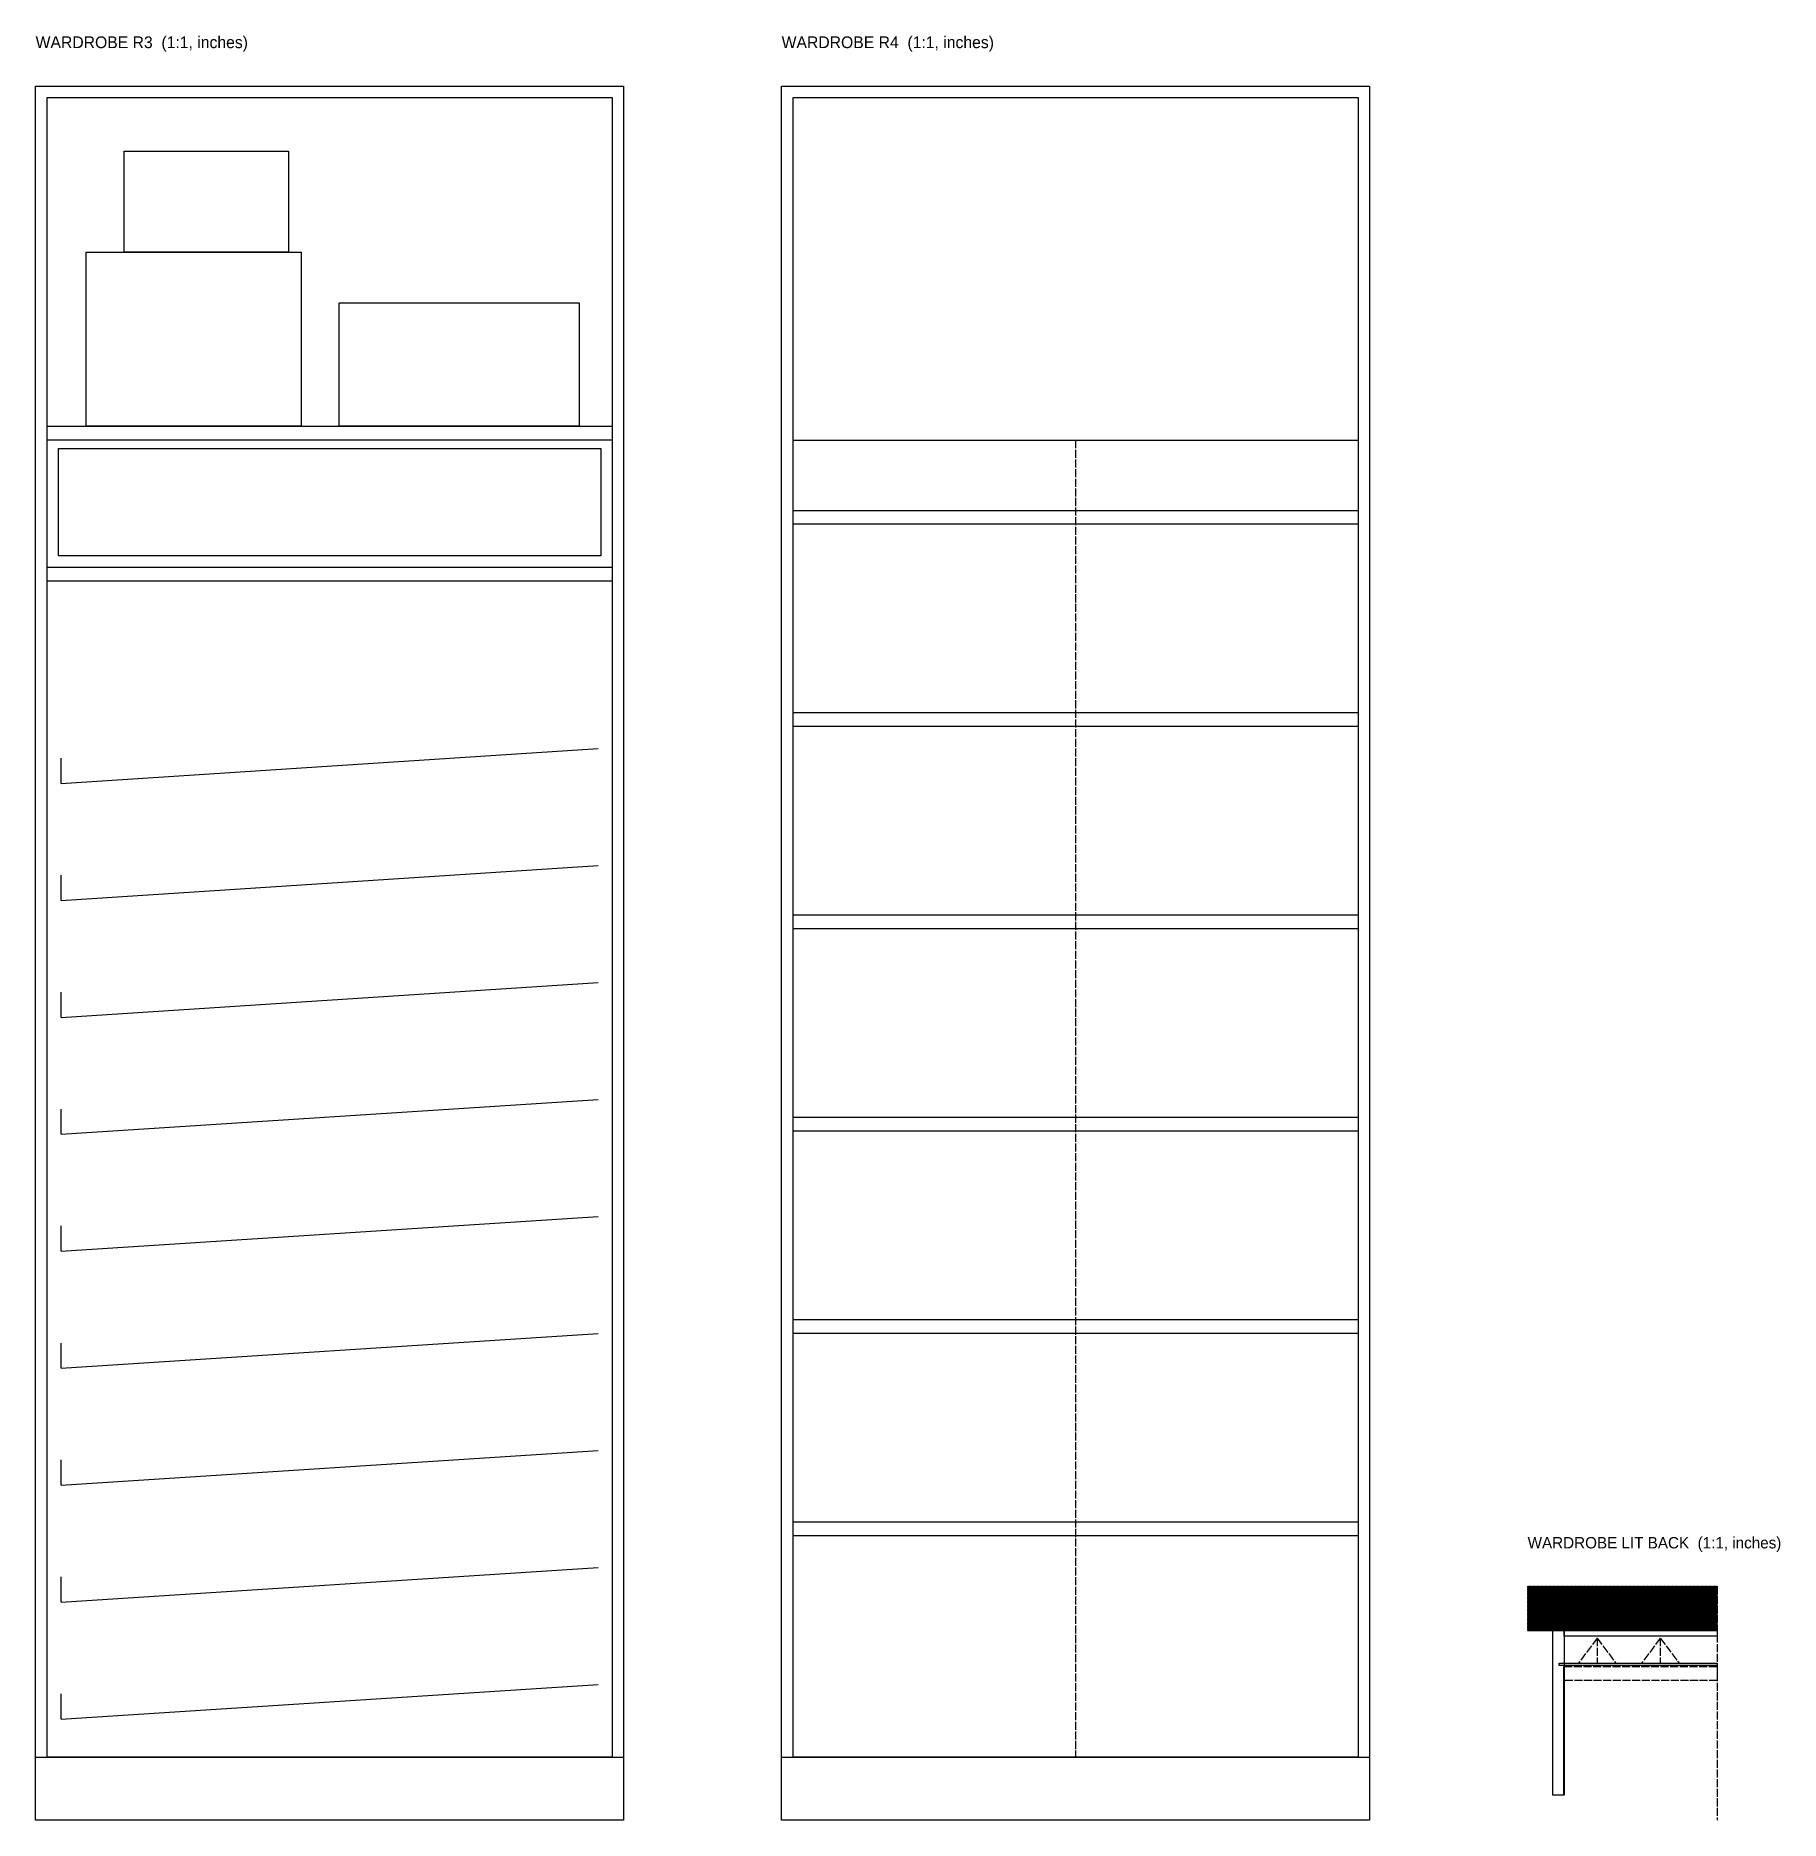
# Model space of a CAD drawing. Header units: inches. Extents: x 0 to 341, y -9 to 111.
# Drawn here: x 232.3 to 340.9, y 0 to 111.1 of the extents above; entities that cross this region are included whole.
import ezdxf

# ---------------------------------------------------------------- set-up
doc = ezdxf.new("R2010")
doc.units = ezdxf.units.IN
doc.header["$MEASUREMENT"] = 0
doc.linetypes.add('DASHED', pattern=[0.6, 0.5, -0.1])
for name, color, linetype in [('Wardrobe lit back', 7, 'Continuous'), ('Wardrobe lit back hatch', 8, 'Continuous'), ('Wardrobe R3', 7, 'Continuous'), ('Wardrobe R4', 7, 'Continuous')]:
    doc.layers.add(name, color=color, linetype=linetype)

msp = doc.modelspace()

# ---------------------------------------------------------------- texts
at = {"layer": 'LABELS'}
for s, height, p in [('WARDROBE R3  (1:1, inches)', 0.7323, (232.28, 110.35)), ('WARDROBE R4  (1:1, inches)', 0.7323, (278.74, 110.35)), ('WARDROBE LIT BACK  (1:1, inches)', 0.7087, (325.2, 16.93))]:
    msp.add_text(s, height=height, dxfattribs=at).set_placement(p)

# ---------------------------------------------------------------- hatches: boundary and pattern name
at = {"layer": 'Wardrobe lit back hatch'}
h = msp.add_hatch(dxfattribs=at)
h.set_pattern_fill('ANSI31', scale=0.15748031)
h.paths.add_polyline_path([(325.2, 14.57), (337.01, 14.57), (337.01, 11.81), (325.2, 11.81), (325.2, 14.57)])

# ---------------------------------------------------------------- linework, layer by layer
at = {"layer": 'Wardrobe lit back'}
for p, q in [((325.2, 11.81), (337.01, 11.81)), ((327.44, 9.57), (327.44, 1.57))]:
    msp.add_line(p, q, dxfattribs=at)
at = {"layer": 'Wardrobe lit back', "linetype": 'DASHED'}
for points in [[(337.01, 14.57), (337.01, 0)], [(329.53, 11.34), (328.35, 9.76)], [(329.53, 11.34), (330.71, 9.76)], [(329.53, 11.34), (329.53, 9.76)], [(333.46, 11.34), (332.28, 9.76)], [(333.46, 11.34), (334.65, 9.76)], [(333.46, 11.34), (333.46, 9.76)], [(327.48, 9.57), (337.01, 9.57), (337.01, 8.7), (327.48, 8.7), (327.48, 9.57)]]:
    msp.add_lwpolyline(points, dxfattribs=at)
at = {"layer": 'Wardrobe lit back'}
for points in [[(326.77, 11.81), (327.48, 11.81), (327.48, 1.57), (326.77, 1.57), (326.77, 11.81)], [(327.48, 11.81), (337.01, 11.81), (337.01, 11.46), (327.48, 11.46), (327.48, 11.81)], [(327.17, 9.78), (337.01, 9.78), (337.01, 9.63), (327.17, 9.63), (327.17, 9.78)]]:
    msp.add_lwpolyline(points, dxfattribs=at)
at = {"layer": 'Wardrobe R3'}
for p, q in [((233.86, 64.57), (267.32, 66.73)), ((233.86, 64.57), (233.86, 66.14)), ((233.86, 57.28), (267.32, 59.45)), ((233.86, 57.28), (233.86, 58.86)), ((233.86, 50), (267.32, 52.17)), ((233.86, 50), (233.86, 51.57)), ((233.86, 42.72), (267.32, 44.88)), ((233.86, 42.72), (233.86, 44.29)), ((233.86, 35.43), (267.32, 37.6)), ((233.86, 35.43), (233.86, 37.01)), ((233.86, 28.15), (267.32, 30.31)), ((233.86, 28.15), (233.86, 29.72)), ((233.86, 20.87), (267.32, 23.03)), ((233.86, 20.87), (233.86, 22.44)), ((233.86, 13.58), (267.32, 15.75)), ((233.86, 13.58), (233.86, 15.16)), ((233.86, 6.3), (267.32, 8.46)), ((233.86, 6.3), (233.86, 7.87))]:
    msp.add_line(p, q, dxfattribs=at)
for points in [[(232.28, 107.99), (268.9, 107.99), (268.9, 0), (232.28, 0), (232.28, 107.99)], [(232.99, 107.28), (268.19, 107.28), (268.19, 3.94), (232.99, 3.94), (232.99, 107.28)], [(237.8, 103.94), (248.03, 103.94), (248.03, 97.64), (237.8, 97.64), (237.8, 103.94)], [(235.43, 97.64), (248.82, 97.64), (248.82, 86.81), (235.43, 86.81), (235.43, 97.64)], [(251.18, 94.49), (266.14, 94.49), (266.14, 86.81), (251.18, 86.81), (251.18, 94.49)], [(232.99, 86.81), (268.19, 86.81), (268.19, 85.94), (232.99, 85.94), (232.99, 86.81)], [(233.7, 85.43), (267.48, 85.43), (267.48, 78.74), (233.7, 78.74), (233.7, 85.43)], [(232.99, 78.03), (268.19, 78.03), (268.19, 77.17), (232.99, 77.17), (232.99, 78.03)], [(232.28, 3.94), (268.9, 3.94), (268.9, 0), (232.28, 0), (232.28, 3.94)]]:
    msp.add_lwpolyline(points, dxfattribs=at)
at = {"layer": 'Wardrobe R4', "linetype": 'DASHED'}
msp.add_line((297.05, 85.94), (297.05, 3.94), dxfattribs=at)
at = {"layer": 'Wardrobe R4'}
for points in [[(278.74, 107.99), (315.35, 107.99), (315.35, 0), (278.74, 0), (278.74, 107.99)], [(279.45, 107.28), (314.65, 107.28), (314.65, 3.94), (279.45, 3.94), (279.45, 107.28)], [(279.45, 85.94), (314.65, 85.94), (314.65, 3.94), (279.45, 3.94), (279.45, 85.94)], [(279.45, 81.57), (314.65, 81.57), (314.65, 80.71), (279.45, 80.71), (279.45, 81.57)], [(279.45, 68.98), (314.65, 68.98), (314.65, 68.11), (279.45, 68.11), (279.45, 68.98)], [(279.45, 56.38), (314.65, 56.38), (314.65, 55.51), (279.45, 55.51), (279.45, 56.38)], [(279.45, 43.78), (314.65, 43.78), (314.65, 42.91), (279.45, 42.91), (279.45, 43.78)], [(279.45, 31.18), (314.65, 31.18), (314.65, 30.31), (279.45, 30.31), (279.45, 31.18)], [(279.45, 18.58), (314.65, 18.58), (314.65, 17.72), (279.45, 17.72), (279.45, 18.58)], [(278.74, 3.94), (315.35, 3.94), (315.35, 0), (278.74, 0), (278.74, 3.94)]]:
    msp.add_lwpolyline(points, dxfattribs=at)

msp.set_redraw_order([(e.dxf.handle, doc.entitydb.next_handle()) for e in msp.query("TEXT MTEXT ATTDEF DIMENSION ARC_DIMENSION")])  # texts and dimensions are drawn at this point

doc.saveas('drawing.dxf')
